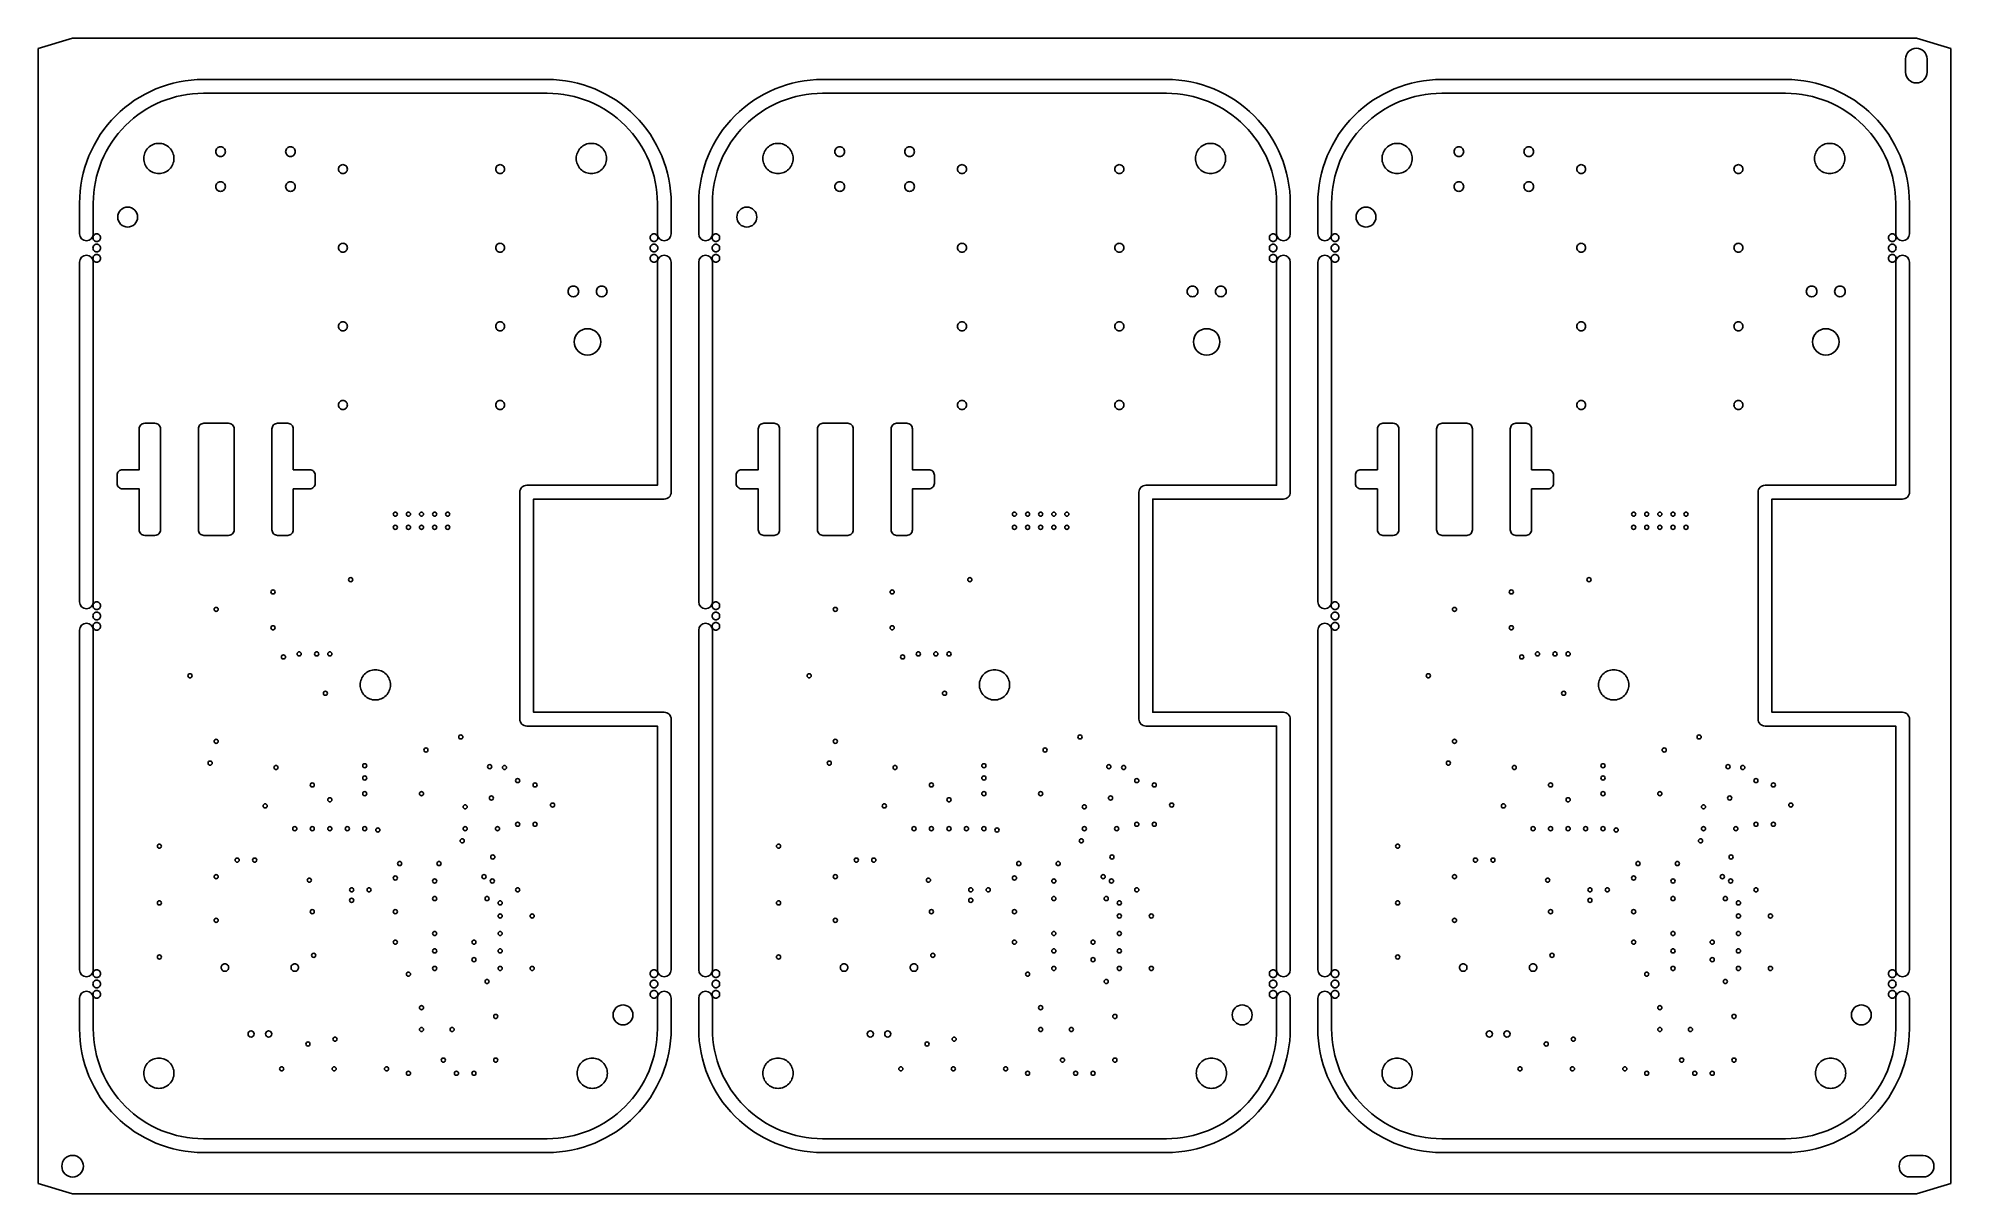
# Model space of a CAD drawing. Extents: x 0 to 278, y 0 to 168.
import ezdxf

# ---------------------------------------------------------------- set-up
doc = ezdxf.new("R2010")
doc.units = 0
doc.layers.get('0').update_dxf_attribs({"color": 1, "linetype": 'CONTINUOUS'})

msp = doc.modelspace()

# ---------------------------------------------------------------- linework, layer by layer
msp.add_lwpolyline([(273, 168), (278, 166.5), (278, 1.5), (273.000002, 0), (5, 0), (0, 1.5), (0, 166.5), (4.999995, 168)], close=True)
for points in [[(271.445, 163.05), (271.445, 165, -1), (274.555, 165), (274.555, 163.05, -1)], [(6, 139.55), (6, 144, -0.414214), (24, 162), (74, 162, -0.414214), (92, 144), (92, 139.55, -1), (90, 139.55), (90, 144, 0.414214), (74, 160), (24, 160, 0.414214), (8, 144), (8, 139.55, -1)], [(96, 139.55), (96, 144, -0.414214), (114, 162), (164, 162, -0.414214), (182, 144), (182, 139.55, -1), (180, 139.55), (180, 144, 0.414214), (164, 160), (114, 160, 0.414214), (98, 144), (98, 139.55, -1)], [(186, 139.55), (186, 144, -0.414214), (204, 162), (254, 162, -0.414214), (272, 144), (272, 139.55, -1), (270, 139.55), (270, 144, 0.414214), (254, 160), (204, 160, 0.414214), (188, 144), (188, 139.55, -1)], [(15.33, 150.52, -0.414214), (17.53, 152.72, -0.414214), (19.73, 150.52, -0.414214), (17.53, 148.32, -0.414214)], [(25.8, 151.51, -0.414216), (26.5, 152.21, -0.414216), (27.2, 151.51, -0.414216), (26.5, 150.81, -0.414216)], [(35.96, 151.51, -0.414216), (36.66, 152.21, -0.414216), (37.36, 151.51, -0.414216), (36.66, 150.81, -0.414216)], [(78.2, 150.52, -0.414214), (80.4, 152.72, -0.414214), (82.6, 150.52, -0.414214), (80.4, 148.32, -0.414214)], [(105.33, 150.52, -0.414214), (107.53, 152.72, -0.414214), (109.73, 150.52, -0.414214), (107.53, 148.32, -0.414214)], [(115.8, 151.51, -0.414216), (116.5, 152.21, -0.414216), (117.2, 151.51, -0.414216), (116.5, 150.81, -0.414216)], [(125.96, 151.51, -0.414216), (126.66, 152.21, -0.414216), (127.36, 151.51, -0.414216), (126.66, 150.81, -0.414216)], [(168.2, 150.52, -0.414214), (170.4, 152.72, -0.414214), (172.6, 150.52, -0.414214), (170.4, 148.32, -0.414214)], [(195.33, 150.52, -0.414214), (197.53, 152.72, -0.414214), (199.73, 150.52, -0.414214), (197.53, 148.32, -0.414214)], [(205.8, 151.51, -0.414216), (206.5, 152.21, -0.414216), (207.2, 151.51, -0.414216), (206.5, 150.81, -0.414216)], [(215.96, 151.51, -0.414216), (216.66, 152.21, -0.414216), (217.36, 151.51, -0.414216), (216.66, 150.81, -0.414216)], [(258.2, 150.52, -0.414214), (260.4, 152.72, -0.414214), (262.6, 150.52, -0.414214), (260.4, 148.32, -0.414214)], [(43.63, 148.97, -0.414216), (44.28, 149.62, -0.414216), (44.93, 148.97, -0.414216), (44.28, 148.32, -0.414216)], [(66.49, 148.97, -0.414216), (67.14, 149.62, -0.414216), (67.79, 148.97, -0.414216), (67.14, 148.32, -0.414216)], [(133.63, 148.97, -0.414216), (134.28, 149.62, -0.414216), (134.93, 148.97, -0.414216), (134.28, 148.32, -0.414216)], [(156.49, 148.97, -0.414216), (157.14, 149.62, -0.414216), (157.79, 148.97, -0.414216), (157.14, 148.32, -0.414216)], [(223.63, 148.97, -0.414216), (224.28, 149.62, -0.414216), (224.93, 148.97, -0.414216), (224.28, 148.32, -0.414216)], [(246.49, 148.97, -0.414216), (247.14, 149.62, -0.414216), (247.79, 148.97, -0.414216), (247.14, 148.32, -0.414216)], [(25.8, 146.43, -0.414216), (26.5, 147.13, -0.414216), (27.2, 146.43, -0.414216), (26.5, 145.73, -0.414216)], [(35.96, 146.43, -0.414216), (36.66, 147.13, -0.414216), (37.36, 146.43, -0.414216), (36.66, 145.73, -0.414216)], [(115.8, 146.43, -0.414216), (116.5, 147.13, -0.414216), (117.2, 146.43, -0.414216), (116.5, 145.73, -0.414216)], [(125.96, 146.43, -0.414216), (126.66, 147.13, -0.414216), (127.36, 146.43, -0.414216), (126.66, 145.73, -0.414216)], [(205.8, 146.43, -0.414216), (206.5, 147.13, -0.414216), (207.2, 146.43, -0.414216), (206.5, 145.73, -0.414216)], [(215.96, 146.43, -0.414216), (216.66, 147.13, -0.414216), (217.36, 146.43, -0.414216), (216.66, 145.73, -0.414216)], [(11.55, 142, -0.414215), (13, 143.45, -0.414215), (14.45, 142, -0.414215), (13, 140.55, -0.414215)], [(101.55, 142, -0.414215), (103, 143.45, -0.414215), (104.45, 142, -0.414215), (103, 140.55, -0.414215)], [(191.55, 142, -0.414215), (193, 143.45, -0.414215), (194.45, 142, -0.414215), (193, 140.55, -0.414215)], [(7.95, 139, -0.414217), (8.5, 139.55, -0.414217), (9.05, 139, -0.414217), (8.5, 138.45, -0.414217)], [(88.95, 139, -0.414217), (89.5, 139.55, -0.414217), (90.05, 139, -0.414217), (89.5, 138.45, -0.414217)], [(97.95, 139, -0.414217), (98.5, 139.55, -0.414217), (99.05, 139, -0.414217), (98.5, 138.45, -0.414217)], [(178.95, 139, -0.414217), (179.5, 139.55, -0.414217), (180.05, 139, -0.414217), (179.5, 138.45, -0.414217)], [(187.95, 139, -0.414217), (188.5, 139.55, -0.414217), (189.05, 139, -0.414217), (188.5, 138.45, -0.414217)], [(268.95, 139, -0.414217), (269.5, 139.55, -0.414217), (270.05, 139, -0.414217), (269.5, 138.45, -0.414217)], [(6, 86.05), (6, 135.45, -1), (8, 135.45), (8, 86.05, -1)], [(7.95, 137.5, -0.414217), (8.5, 138.05, -0.414217), (9.05, 137.5, -0.414217), (8.5, 136.95, -0.414217)], [(7.95, 136, -0.414217), (8.5, 136.55, -0.414217), (9.05, 136, -0.414217), (8.5, 135.45, -0.414217)], [(43.63, 137.54, -0.414216), (44.28, 138.19, -0.414216), (44.93, 137.54, -0.414216), (44.28, 136.89, -0.414216)], [(66.49, 137.54, -0.414216), (67.14, 138.19, -0.414216), (67.79, 137.54, -0.414216), (67.14, 136.89, -0.414216)], [(70, 69), (70, 102, -0.414216), (71, 103), (90, 103), (90, 135.45, -1), (92, 135.45), (92, 102, -0.414216), (91, 101), (72, 101), (72, 70), (91, 70, -0.414216), (92, 69), (92, 32.55, -1), (90, 32.55), (90, 68), (71, 68, -0.414216)], [(88.95, 137.5, -0.414217), (89.5, 138.05, -0.414217), (90.05, 137.5, -0.414217), (89.5, 136.95, -0.414217)], [(88.95, 136, -0.414217), (89.5, 136.55, -0.414217), (90.05, 136, -0.414217), (89.5, 135.45, -0.414217)], [(96, 86.05), (96, 135.45, -1), (98, 135.45), (98, 86.05, -1)], [(97.95, 137.5, -0.414217), (98.5, 138.05, -0.414217), (99.05, 137.5, -0.414217), (98.5, 136.95, -0.414217)], [(97.95, 136, -0.414217), (98.5, 136.55, -0.414217), (99.05, 136, -0.414217), (98.5, 135.45, -0.414217)], [(133.63, 137.54, -0.414216), (134.28, 138.19, -0.414216), (134.93, 137.54, -0.414216), (134.28, 136.89, -0.414216)], [(156.49, 137.54, -0.414216), (157.14, 138.19, -0.414216), (157.79, 137.54, -0.414216), (157.14, 136.89, -0.414216)], [(160, 69), (160, 102, -0.414216), (161, 103), (180, 103), (180, 135.45, -1), (182, 135.45), (182, 102, -0.414216), (181, 101), (162, 101), (162, 70), (181, 70, -0.414216), (182, 69), (182, 32.55, -1), (180, 32.55), (180, 68), (161, 68, -0.414216)], [(178.95, 137.5, -0.414217), (179.5, 138.05, -0.414217), (180.05, 137.5, -0.414217), (179.5, 136.95, -0.414217)], [(178.95, 136, -0.414217), (179.5, 136.55, -0.414217), (180.05, 136, -0.414217), (179.5, 135.45, -0.414217)], [(186, 86.05), (186, 135.45, -1), (188, 135.45), (188, 86.05, -1)], [(187.95, 137.5, -0.414217), (188.5, 138.05, -0.414217), (189.05, 137.5, -0.414217), (188.5, 136.95, -0.414217)], [(187.95, 136, -0.414217), (188.5, 136.55, -0.414217), (189.05, 136, -0.414217), (188.5, 135.45, -0.414217)], [(223.63, 137.54, -0.414216), (224.28, 138.19, -0.414216), (224.93, 137.54, -0.414216), (224.28, 136.89, -0.414216)], [(246.49, 137.54, -0.414216), (247.14, 138.19, -0.414216), (247.79, 137.54, -0.414216), (247.14, 136.89, -0.414216)], [(250, 69), (250, 102, -0.414216), (251, 103), (270, 103), (270, 135.45, -1), (272, 135.45), (272, 102, -0.414216), (271, 101), (252, 101), (252, 70), (271, 70, -0.414216), (272, 69), (272, 32.55, -1), (270, 32.55), (270, 68), (251, 68, -0.414216)], [(268.95, 137.5, -0.414217), (269.5, 138.05, -0.414217), (270.05, 137.5, -0.414217), (269.5, 136.95, -0.414217)], [(268.95, 136, -0.414217), (269.5, 136.55, -0.414217), (270.05, 136, -0.414217), (269.5, 135.45, -0.414217)], [(77.005, 131.19, -0.414216), (77.78, 131.965, -0.414216), (78.555, 131.19, -0.414216), (77.78, 130.415, -0.414216)], [(81.125, 131.19, -0.414216), (81.9, 131.965, -0.414216), (82.675, 131.19, -0.414216), (81.9, 130.415, -0.414216)], [(167.005, 131.19, -0.414216), (167.78, 131.965, -0.414216), (168.555, 131.19, -0.414216), (167.78, 130.415, -0.414216)], [(171.125, 131.19, -0.414216), (171.9, 131.965, -0.414216), (172.675, 131.19, -0.414216), (171.9, 130.415, -0.414216)], [(257.005, 131.19, -0.414216), (257.78, 131.965, -0.414216), (258.555, 131.19, -0.414216), (257.78, 130.415, -0.414216)], [(261.125, 131.19, -0.414216), (261.9, 131.965, -0.414216), (262.675, 131.19, -0.414216), (261.9, 130.415, -0.414216)], [(43.63, 126.11, -0.414216), (44.28, 126.76, -0.414216), (44.93, 126.11, -0.414216), (44.28, 125.46, -0.414216)], [(66.49, 126.11, -0.414216), (67.14, 126.76, -0.414216), (67.79, 126.11, -0.414216), (67.14, 125.46, -0.414216)], [(77.915, 123.85, -0.414215), (79.84, 125.775, -0.414215), (81.765, 123.85, -0.414215), (79.84, 121.925, -0.414215)], [(133.63, 126.11, -0.414216), (134.28, 126.76, -0.414216), (134.93, 126.11, -0.414216), (134.28, 125.46, -0.414216)], [(156.49, 126.11, -0.414216), (157.14, 126.76, -0.414216), (157.79, 126.11, -0.414216), (157.14, 125.46, -0.414216)], [(167.915, 123.85, -0.414215), (169.84, 125.775, -0.414215), (171.765, 123.85, -0.414215), (169.84, 121.925, -0.414215)], [(223.63, 126.11, -0.414216), (224.28, 126.76, -0.414216), (224.93, 126.11, -0.414216), (224.28, 125.46, -0.414216)], [(246.49, 126.11, -0.414216), (247.14, 126.76, -0.414216), (247.79, 126.11, -0.414216), (247.14, 125.46, -0.414216)], [(257.915, 123.85, -0.414215), (259.84, 125.775, -0.414215), (261.765, 123.85, -0.414215), (259.84, 121.925, -0.414215)], [(43.63, 114.68, -0.414216), (44.28, 115.33, -0.414216), (44.93, 114.68, -0.414216), (44.28, 114.03, -0.414216)], [(66.49, 114.68, -0.414216), (67.14, 115.33, -0.414216), (67.79, 114.68, -0.414216), (67.14, 114.03, -0.414216)], [(133.63, 114.68, -0.414216), (134.28, 115.33, -0.414216), (134.93, 114.68, -0.414216), (134.28, 114.03, -0.414216)], [(156.49, 114.68, -0.414216), (157.14, 115.33, -0.414216), (157.79, 114.68, -0.414216), (157.14, 114.03, -0.414216)], [(223.63, 114.68, -0.414216), (224.28, 115.33, -0.414216), (224.93, 114.68, -0.414216), (224.28, 114.03, -0.414216)], [(246.49, 114.68, -0.414216), (247.14, 115.33, -0.414216), (247.79, 114.68, -0.414216), (247.14, 114.03, -0.414216)], [(11.456203, 103.279998), (11.456203, 104.469997, -0.414216), (12.256202, 105.269997), (14.670003, 105.269997), (14.670003, 111.219997, -0.414389), (15.470477, 112.019998), (16.969528, 112.019998, -0.41439), (17.770003, 111.219997), (17.770003, 96.519998, -0.414389), (16.969528, 95.719997), (15.470002, 95.719997, -0.414389), (14.670003, 96.520472), (14.670003, 102.479998), (12.256202, 102.479998, -0.414216)], [(23.270002, 96.520472), (23.270002, 111.219997, -0.414389), (24.070477, 112.019998), (27.669528, 112.019998, -0.41439), (28.470002, 111.219997), (28.470002, 96.519998, -0.414389), (27.669528, 95.719997), (24.070003, 95.719997, -0.414389)], [(33.970003, 96.520472), (33.970003, 111.219997, -0.414389), (34.770477, 112.019998), (36.269527, 112.019998, -0.41439), (37.070003, 111.219997), (37.070003, 105.269997), (39.456202, 105.269997, -0.414216), (40.256203, 104.469997), (40.256203, 103.279998, -0.414216), (39.456202, 102.479998), (37.070003, 102.479998), (37.070003, 96.519998, -0.414389), (36.269527, 95.719997), (34.770002, 95.719997, -0.414389)], [(101.456203, 103.279998), (101.456203, 104.469997, -0.414216), (102.256202, 105.269997), (104.670002, 105.269997), (104.670002, 111.219997, -0.414389), (105.470478, 112.019998), (106.969527, 112.019998, -0.41439), (107.770003, 111.219997), (107.770003, 96.519998, -0.414389), (106.969527, 95.719997), (105.470002, 95.719997, -0.414389), (104.670002, 96.520472), (104.670002, 102.479998), (102.256202, 102.479998, -0.414216)], [(113.270002, 96.520472), (113.270002, 111.219997, -0.414389), (114.070477, 112.019998), (117.669527, 112.019998, -0.41439), (118.470002, 111.219997), (118.470002, 96.519998, -0.414389), (117.669527, 95.719997), (114.070002, 95.719997, -0.414389)], [(123.970002, 96.520472), (123.970002, 111.219997, -0.414389), (124.770477, 112.019998), (126.269528, 112.019998, -0.41439), (127.070002, 111.219997), (127.070002, 105.269997), (129.456202, 105.269997, -0.414216), (130.256203, 104.469997), (130.256203, 103.279998, -0.414216), (129.456202, 102.479998), (127.070002, 102.479998), (127.070002, 96.519998, -0.414389), (126.269528, 95.719997), (124.770002, 95.719997, -0.414389)], [(191.456202, 103.279998), (191.456202, 104.469997, -0.414216), (192.256202, 105.269997), (194.670002, 105.269997), (194.670002, 111.219997, -0.414389), (195.470477, 112.019998), (196.969527, 112.019998, -0.41439), (197.770003, 111.219997), (197.770003, 96.519998, -0.414389), (196.969527, 95.719997), (195.470002, 95.719997, -0.414389), (194.670002, 96.520472), (194.670002, 102.479998), (192.256202, 102.479998, -0.414216)], [(203.270003, 96.520472), (203.270003, 111.219997, -0.414389), (204.070477, 112.019998), (207.669527, 112.019998, -0.41439), (208.470002, 111.219997), (208.470002, 96.519998, -0.414389), (207.669527, 95.719997), (204.070003, 95.719997, -0.414389)], [(213.970003, 96.520472), (213.970003, 111.219997, -0.414389), (214.770477, 112.019998), (216.269527, 112.019998, -0.41439), (217.070002, 111.219997), (217.070002, 105.269997), (219.456202, 105.269997, -0.414216), (220.256202, 104.469997), (220.256202, 103.279998, -0.414216), (219.456202, 102.479998), (217.070002, 102.479998), (217.070002, 96.519998, -0.414389), (216.269527, 95.719997), (214.770003, 95.719997, -0.414389)], [(51.6, 98.81, -0.414219), (51.9, 99.11, -0.414219), (52.2, 98.81, -0.414219), (51.9, 98.51, -0.414219)], [(53.51, 98.81, -0.414219), (53.81, 99.11, -0.414219), (54.11, 98.81, -0.414219), (53.81, 98.51, -0.414219)], [(55.41, 98.81, -0.414219), (55.71, 99.11, -0.414219), (56.01, 98.81, -0.414219), (55.71, 98.51, -0.414219)], [(57.32, 98.81, -0.414219), (57.62, 99.11, -0.414219), (57.92, 98.81, -0.414219), (57.62, 98.51, -0.414219)], [(59.22, 98.81, -0.414219), (59.52, 99.11, -0.414219), (59.82, 98.81, -0.414219), (59.52, 98.51, -0.414219)], [(141.6, 98.81, -0.414219), (141.9, 99.11, -0.414219), (142.2, 98.81, -0.414219), (141.9, 98.51, -0.414219)], [(143.51, 98.81, -0.414219), (143.81, 99.11, -0.414219), (144.11, 98.81, -0.414219), (143.81, 98.51, -0.414219)], [(145.41, 98.81, -0.414219), (145.71, 99.11, -0.414219), (146.01, 98.81, -0.414219), (145.71, 98.51, -0.414219)], [(147.32, 98.81, -0.414219), (147.62, 99.11, -0.414219), (147.92, 98.81, -0.414219), (147.62, 98.51, -0.414219)], [(149.22, 98.81, -0.414219), (149.52, 99.11, -0.414219), (149.82, 98.81, -0.414219), (149.52, 98.51, -0.414219)], [(231.6, 98.81, -0.414219), (231.9, 99.11, -0.414219), (232.2, 98.81, -0.414219), (231.9, 98.51, -0.414219)], [(233.51, 98.81, -0.414219), (233.81, 99.11, -0.414219), (234.11, 98.81, -0.414219), (233.81, 98.51, -0.414219)], [(235.41, 98.81, -0.414219), (235.71, 99.11, -0.414219), (236.01, 98.81, -0.414219), (235.71, 98.51, -0.414219)], [(237.32, 98.81, -0.414219), (237.62, 99.11, -0.414219), (237.92, 98.81, -0.414219), (237.62, 98.51, -0.414219)], [(239.22, 98.81, -0.414219), (239.52, 99.11, -0.414219), (239.82, 98.81, -0.414219), (239.52, 98.51, -0.414219)], [(51.6, 96.9, -0.414219), (51.9, 97.2, -0.414219), (52.2, 96.9, -0.414219), (51.9, 96.6, -0.414219)], [(53.51, 96.9, -0.414219), (53.81, 97.2, -0.414219), (54.11, 96.9, -0.414219), (53.81, 96.6, -0.414219)], [(55.41, 96.9, -0.414219), (55.71, 97.2, -0.414219), (56.01, 96.9, -0.414219), (55.71, 96.6, -0.414219)], [(57.32, 96.9, -0.414219), (57.62, 97.2, -0.414219), (57.92, 96.9, -0.414219), (57.62, 96.6, -0.414219)], [(59.22, 96.9, -0.414219), (59.52, 97.2, -0.414219), (59.82, 96.9, -0.414219), (59.52, 96.6, -0.414219)], [(141.6, 96.9, -0.414219), (141.9, 97.2, -0.414219), (142.2, 96.9, -0.414219), (141.9, 96.6, -0.414219)], [(143.51, 96.9, -0.414219), (143.81, 97.2, -0.414219), (144.11, 96.9, -0.414219), (143.81, 96.6, -0.414219)], [(145.41, 96.9, -0.414219), (145.71, 97.2, -0.414219), (146.01, 96.9, -0.414219), (145.71, 96.6, -0.414219)], [(147.32, 96.9, -0.414219), (147.62, 97.2, -0.414219), (147.92, 96.9, -0.414219), (147.62, 96.6, -0.414219)], [(149.22, 96.9, -0.414219), (149.52, 97.2, -0.414219), (149.82, 96.9, -0.414219), (149.52, 96.6, -0.414219)], [(231.6, 96.9, -0.414219), (231.9, 97.2, -0.414219), (232.2, 96.9, -0.414219), (231.9, 96.6, -0.414219)], [(233.51, 96.9, -0.414219), (233.81, 97.2, -0.414219), (234.11, 96.9, -0.414219), (233.81, 96.6, -0.414219)], [(235.41, 96.9, -0.414219), (235.71, 97.2, -0.414219), (236.01, 96.9, -0.414219), (235.71, 96.6, -0.414219)], [(237.32, 96.9, -0.414219), (237.62, 97.2, -0.414219), (237.92, 96.9, -0.414219), (237.62, 96.6, -0.414219)], [(239.22, 96.9, -0.414219), (239.52, 97.2, -0.414219), (239.82, 96.9, -0.414219), (239.52, 96.6, -0.414219)], [(45.12, 89.28, -0.414219), (45.42, 89.58, -0.414219), (45.72, 89.28, -0.414219), (45.42, 88.98, -0.414219)], [(135.12, 89.28, -0.414219), (135.42, 89.58, -0.414219), (135.72, 89.28, -0.414219), (135.42, 88.98, -0.414219)], [(225.12, 89.28, -0.414219), (225.42, 89.58, -0.414219), (225.72, 89.28, -0.414219), (225.42, 88.98, -0.414219)], [(33.82, 87.5, -0.414219), (34.12, 87.8, -0.414219), (34.42, 87.5, -0.414219), (34.12, 87.2, -0.414219)], [(123.82, 87.5, -0.414219), (124.12, 87.8, -0.414219), (124.42, 87.5, -0.414219), (124.12, 87.2, -0.414219)], [(213.82, 87.5, -0.414219), (214.12, 87.8, -0.414219), (214.42, 87.5, -0.414219), (214.12, 87.2, -0.414219)], [(7.95, 85.5, -0.414217), (8.5, 86.05, -0.414217), (9.05, 85.5, -0.414217), (8.5, 84.95, -0.414217)], [(7.95, 84, -0.414217), (8.5, 84.55, -0.414217), (9.05, 84, -0.414217), (8.5, 83.45, -0.414217)], [(25.56, 84.96, -0.414219), (25.86, 85.26, -0.414219), (26.16, 84.96, -0.414219), (25.86, 84.66, -0.414219)], [(97.95, 85.5, -0.414217), (98.5, 86.05, -0.414217), (99.05, 85.5, -0.414217), (98.5, 84.95, -0.414217)], [(97.95, 84, -0.414217), (98.5, 84.55, -0.414217), (99.05, 84, -0.414217), (98.5, 83.45, -0.414217)], [(115.56, 84.96, -0.414219), (115.86, 85.26, -0.414219), (116.16, 84.96, -0.414219), (115.86, 84.66, -0.414219)], [(187.95, 85.5, -0.414217), (188.5, 86.05, -0.414217), (189.05, 85.5, -0.414217), (188.5, 84.95, -0.414217)], [(187.95, 84, -0.414217), (188.5, 84.55, -0.414217), (189.05, 84, -0.414217), (188.5, 83.45, -0.414217)], [(205.56, 84.96, -0.414219), (205.86, 85.26, -0.414219), (206.16, 84.96, -0.414219), (205.86, 84.66, -0.414219)], [(6, 32.55), (6, 81.95, -1), (8, 81.95), (8, 32.55, -1)], [(7.95, 82.5, -0.414217), (8.5, 83.05, -0.414217), (9.05, 82.5, -0.414217), (8.5, 81.95, -0.414217)], [(33.82, 82.29, -0.414219), (34.12, 82.59, -0.414219), (34.42, 82.29, -0.414219), (34.12, 81.99, -0.414219)], [(96, 32.55), (96, 81.95, -1), (98, 81.95), (98, 32.55, -1)], [(97.95, 82.5, -0.414217), (98.5, 83.05, -0.414217), (99.05, 82.5, -0.414217), (98.5, 81.95, -0.414217)], [(123.82, 82.29, -0.414219), (124.12, 82.59, -0.414219), (124.42, 82.29, -0.414219), (124.12, 81.99, -0.414219)], [(186, 32.55), (186, 81.95, -1), (188, 81.95), (188, 32.55, -1)], [(187.95, 82.5, -0.414217), (188.5, 83.05, -0.414217), (189.05, 82.5, -0.414217), (188.5, 81.95, -0.414217)], [(213.82, 82.29, -0.414219), (214.12, 82.59, -0.414219), (214.42, 82.29, -0.414219), (214.12, 81.99, -0.414219)], [(35.34, 78.05, -0.414219), (35.64, 78.35, -0.414219), (35.94, 78.05, -0.414219), (35.64, 77.75, -0.414219)], [(37.63, 78.49, -0.414219), (37.93, 78.79, -0.414219), (38.23, 78.49, -0.414219), (37.93, 78.19, -0.414219)], [(40.17, 78.49, -0.414219), (40.47, 78.79, -0.414219), (40.77, 78.49, -0.414219), (40.47, 78.19, -0.414219)], [(42.08, 78.49, -0.414219), (42.38, 78.79, -0.414219), (42.68, 78.49, -0.414219), (42.38, 78.19, -0.414219)], [(125.34, 78.05, -0.414219), (125.64, 78.35, -0.414219), (125.94, 78.05, -0.414219), (125.64, 77.75, -0.414219)], [(127.63, 78.49, -0.414219), (127.93, 78.79, -0.414219), (128.23, 78.49, -0.414219), (127.93, 78.19, -0.414219)], [(130.17, 78.49, -0.414219), (130.47, 78.79, -0.414219), (130.77, 78.49, -0.414219), (130.47, 78.19, -0.414219)], [(132.08, 78.49, -0.414219), (132.38, 78.79, -0.414219), (132.68, 78.49, -0.414219), (132.38, 78.19, -0.414219)], [(215.34, 78.05, -0.414219), (215.64, 78.35, -0.414219), (215.94, 78.05, -0.414219), (215.64, 77.75, -0.414219)], [(217.63, 78.49, -0.414219), (217.93, 78.79, -0.414219), (218.23, 78.49, -0.414219), (217.93, 78.19, -0.414219)], [(220.17, 78.49, -0.414219), (220.47, 78.79, -0.414219), (220.77, 78.49, -0.414219), (220.47, 78.19, -0.414219)], [(222.08, 78.49, -0.414219), (222.38, 78.79, -0.414219), (222.68, 78.49, -0.414219), (222.38, 78.19, -0.414219)], [(21.76, 75.31, -0.414219), (22.06, 75.61, -0.414219), (22.36, 75.31, -0.414219), (22.06, 75.01, -0.414219)], [(46.8, 73.99, -0.414214), (49, 76.19, -0.414214), (51.2, 73.99, -0.414214), (49, 71.79, -0.414214)], [(111.76, 75.31, -0.414219), (112.06, 75.61, -0.414219), (112.36, 75.31, -0.414219), (112.06, 75.01, -0.414219)], [(136.8, 73.99, -0.414214), (139, 76.19, -0.414214), (141.2, 73.99, -0.414214), (139, 71.79, -0.414214)], [(201.76, 75.31, -0.414219), (202.06, 75.61, -0.414219), (202.36, 75.31, -0.414219), (202.06, 75.01, -0.414219)], [(226.8, 73.99, -0.414214), (229, 76.19, -0.414214), (231.2, 73.99, -0.414214), (229, 71.79, -0.414214)], [(41.44, 72.77, -0.414219), (41.74, 73.07, -0.414219), (42.04, 72.77, -0.414219), (41.74, 72.47, -0.414219)], [(131.44, 72.77, -0.414219), (131.74, 73.07, -0.414219), (132.04, 72.77, -0.414219), (131.74, 72.47, -0.414219)], [(221.44, 72.77, -0.414219), (221.74, 73.07, -0.414219), (222.04, 72.77, -0.414219), (221.74, 72.47, -0.414219)], [(61.12, 66.42, -0.414219), (61.42, 66.72, -0.414219), (61.72, 66.42, -0.414219), (61.42, 66.12, -0.414219)], [(151.12, 66.42, -0.414219), (151.42, 66.72, -0.414219), (151.72, 66.42, -0.414219), (151.42, 66.12, -0.414219)], [(241.12, 66.42, -0.414219), (241.42, 66.72, -0.414219), (241.72, 66.42, -0.414219), (241.42, 66.12, -0.414219)], [(25.56, 65.78, -0.414219), (25.86, 66.08, -0.414219), (26.16, 65.78, -0.414219), (25.86, 65.48, -0.414219)], [(56.05, 64.51, -0.414219), (56.35, 64.81, -0.414219), (56.65, 64.51, -0.414219), (56.35, 64.21, -0.414219)], [(115.56, 65.78, -0.414219), (115.86, 66.08, -0.414219), (116.16, 65.78, -0.414219), (115.86, 65.48, -0.414219)], [(146.05, 64.51, -0.414219), (146.35, 64.81, -0.414219), (146.65, 64.51, -0.414219), (146.35, 64.21, -0.414219)], [(205.56, 65.78, -0.414219), (205.86, 66.08, -0.414219), (206.16, 65.78, -0.414219), (205.86, 65.48, -0.414219)], [(236.05, 64.51, -0.414219), (236.35, 64.81, -0.414219), (236.65, 64.51, -0.414219), (236.35, 64.21, -0.414219)], [(24.68, 62.61, -0.414219), (24.98, 62.91, -0.414219), (25.28, 62.61, -0.414219), (24.98, 62.31, -0.414219)], [(34.25, 61.97, -0.414219), (34.55, 62.27, -0.414219), (34.85, 61.97, -0.414219), (34.55, 61.67, -0.414219)], [(47.16, 62.23, -0.414219), (47.46, 62.53, -0.414219), (47.76, 62.23, -0.414219), (47.46, 61.93, -0.414219)], [(65.32, 62.1, -0.414219), (65.62, 62.4, -0.414219), (65.92, 62.1, -0.414219), (65.62, 61.8, -0.414219)], [(67.47, 61.97, -0.414219), (67.77, 62.27, -0.414219), (68.07, 61.97, -0.414219), (67.77, 61.67, -0.414219)], [(114.68, 62.61, -0.414219), (114.98, 62.91, -0.414219), (115.28, 62.61, -0.414219), (114.98, 62.31, -0.414219)], [(124.25, 61.97, -0.414219), (124.55, 62.27, -0.414219), (124.85, 61.97, -0.414219), (124.55, 61.67, -0.414219)], [(137.16, 62.23, -0.414219), (137.46, 62.53, -0.414219), (137.76, 62.23, -0.414219), (137.46, 61.93, -0.414219)], [(155.32, 62.1, -0.414219), (155.62, 62.4, -0.414219), (155.92, 62.1, -0.414219), (155.62, 61.8, -0.414219)], [(157.47, 61.97, -0.414219), (157.77, 62.27, -0.414219), (158.07, 61.97, -0.414219), (157.77, 61.67, -0.414219)], [(204.68, 62.61, -0.414219), (204.98, 62.91, -0.414219), (205.28, 62.61, -0.414219), (204.98, 62.31, -0.414219)], [(214.25, 61.97, -0.414219), (214.55, 62.27, -0.414219), (214.85, 61.97, -0.414219), (214.55, 61.67, -0.414219)], [(227.16, 62.23, -0.414219), (227.46, 62.53, -0.414219), (227.76, 62.23, -0.414219), (227.46, 61.93, -0.414219)], [(245.32, 62.1, -0.414219), (245.62, 62.4, -0.414219), (245.92, 62.1, -0.414219), (245.62, 61.8, -0.414219)], [(247.47, 61.97, -0.414219), (247.77, 62.27, -0.414219), (248.07, 61.97, -0.414219), (247.77, 61.67, -0.414219)], [(39.53, 59.44, -0.414219), (39.83, 59.74, -0.414219), (40.13, 59.44, -0.414219), (39.83, 59.14, -0.414219)], [(47.16, 60.45, -0.414219), (47.46, 60.75, -0.414219), (47.76, 60.45, -0.414219), (47.46, 60.15, -0.414219)], [(47.16, 58.17, -0.414219), (47.46, 58.47, -0.414219), (47.76, 58.17, -0.414219), (47.46, 57.87, -0.414219)], [(55.41, 58.17, -0.414219), (55.71, 58.47, -0.414219), (56.01, 58.17, -0.414219), (55.71, 57.87, -0.414219)], [(69.38, 60.07, -0.414219), (69.68, 60.37, -0.414219), (69.98, 60.07, -0.414219), (69.68, 59.77, -0.414219)], [(71.92, 59.44, -0.414219), (72.22, 59.74, -0.414219), (72.52, 59.44, -0.414219), (72.22, 59.14, -0.414219)], [(129.53, 59.44, -0.414219), (129.83, 59.74, -0.414219), (130.13, 59.44, -0.414219), (129.83, 59.14, -0.414219)], [(137.16, 60.45, -0.414219), (137.46, 60.75, -0.414219), (137.76, 60.45, -0.414219), (137.46, 60.15, -0.414219)], [(137.16, 58.17, -0.414219), (137.46, 58.47, -0.414219), (137.76, 58.17, -0.414219), (137.46, 57.87, -0.414219)], [(145.41, 58.17, -0.414219), (145.71, 58.47, -0.414219), (146.01, 58.17, -0.414219), (145.71, 57.87, -0.414219)], [(159.38, 60.07, -0.414219), (159.68, 60.37, -0.414219), (159.98, 60.07, -0.414219), (159.68, 59.77, -0.414219)], [(161.92, 59.44, -0.414219), (162.22, 59.74, -0.414219), (162.52, 59.44, -0.414219), (162.22, 59.14, -0.414219)], [(219.53, 59.44, -0.414219), (219.83, 59.74, -0.414219), (220.13, 59.44, -0.414219), (219.83, 59.14, -0.414219)], [(227.16, 60.45, -0.414219), (227.46, 60.75, -0.414219), (227.76, 60.45, -0.414219), (227.46, 60.15, -0.414219)], [(227.16, 58.17, -0.414219), (227.46, 58.47, -0.414219), (227.76, 58.17, -0.414219), (227.46, 57.87, -0.414219)], [(235.41, 58.17, -0.414219), (235.71, 58.47, -0.414219), (236.01, 58.17, -0.414219), (235.71, 57.87, -0.414219)], [(249.38, 60.07, -0.414219), (249.68, 60.37, -0.414219), (249.98, 60.07, -0.414219), (249.68, 59.77, -0.414219)], [(251.92, 59.44, -0.414219), (252.22, 59.74, -0.414219), (252.52, 59.44, -0.414219), (252.22, 59.14, -0.414219)], [(32.68, 56.39, -0.414219), (32.98, 56.69, -0.414219), (33.28, 56.39, -0.414219), (32.98, 56.09, -0.414219)], [(42.08, 57.28, -0.414219), (42.38, 57.58, -0.414219), (42.68, 57.28, -0.414219), (42.38, 56.98, -0.414219)], [(61.76, 56.26, -0.414219), (62.06, 56.56, -0.414219), (62.36, 56.26, -0.414219), (62.06, 55.96, -0.414219)], [(65.57, 57.53, -0.414219), (65.87, 57.83, -0.414219), (66.17, 57.53, -0.414219), (65.87, 57.23, -0.414219)], [(74.46, 56.51, -0.414219), (74.76, 56.81, -0.414219), (75.06, 56.51, -0.414219), (74.76, 56.21, -0.414219)], [(122.68, 56.39, -0.414219), (122.98, 56.69, -0.414219), (123.28, 56.39, -0.414219), (122.98, 56.09, -0.414219)], [(132.08, 57.28, -0.414219), (132.38, 57.58, -0.414219), (132.68, 57.28, -0.414219), (132.38, 56.98, -0.414219)], [(151.76, 56.26, -0.414219), (152.06, 56.56, -0.414219), (152.36, 56.26, -0.414219), (152.06, 55.96, -0.414219)], [(155.57, 57.53, -0.414219), (155.87, 57.83, -0.414219), (156.17, 57.53, -0.414219), (155.87, 57.23, -0.414219)], [(164.46, 56.51, -0.414219), (164.76, 56.81, -0.414219), (165.06, 56.51, -0.414219), (164.76, 56.21, -0.414219)], [(212.68, 56.39, -0.414219), (212.98, 56.69, -0.414219), (213.28, 56.39, -0.414219), (212.98, 56.09, -0.414219)], [(222.08, 57.28, -0.414219), (222.38, 57.58, -0.414219), (222.68, 57.28, -0.414219), (222.38, 56.98, -0.414219)], [(241.76, 56.26, -0.414219), (242.06, 56.56, -0.414219), (242.36, 56.26, -0.414219), (242.06, 55.96, -0.414219)], [(245.57, 57.53, -0.414219), (245.87, 57.83, -0.414219), (246.17, 57.53, -0.414219), (245.87, 57.23, -0.414219)], [(254.46, 56.51, -0.414219), (254.76, 56.81, -0.414219), (255.06, 56.51, -0.414219), (254.76, 56.21, -0.414219)], [(36.99, 53.08, -0.414219), (37.29, 53.38, -0.414219), (37.59, 53.08, -0.414219), (37.29, 52.78, -0.414219)], [(39.53, 53.08, -0.414219), (39.83, 53.38, -0.414219), (40.13, 53.08, -0.414219), (39.83, 52.78, -0.414219)], [(42.08, 53.08, -0.414219), (42.38, 53.38, -0.414219), (42.68, 53.08, -0.414219), (42.38, 52.78, -0.414219)], [(44.62, 53.08, -0.414219), (44.92, 53.38, -0.414219), (45.22, 53.08, -0.414219), (44.92, 52.78, -0.414219)], [(47.16, 53.08, -0.414219), (47.46, 53.38, -0.414219), (47.76, 53.08, -0.414219), (47.46, 52.78, -0.414219)], [(49.06, 52.88, -0.414219), (49.36, 53.18, -0.414219), (49.66, 52.88, -0.414219), (49.36, 52.58, -0.414219)], [(61.76, 53.08, -0.414219), (62.06, 53.38, -0.414219), (62.36, 53.08, -0.414219), (62.06, 52.78, -0.414219)], [(66.46, 53.08, -0.414219), (66.76, 53.38, -0.414219), (67.06, 53.08, -0.414219), (66.76, 52.78, -0.414219)], [(69.38, 53.72, -0.414219), (69.68, 54.02, -0.414219), (69.98, 53.72, -0.414219), (69.68, 53.42, -0.414219)], [(71.92, 53.72, -0.414219), (72.22, 54.02, -0.414219), (72.52, 53.72, -0.414219), (72.22, 53.42, -0.414219)], [(126.99, 53.08, -0.414219), (127.29, 53.38, -0.414219), (127.59, 53.08, -0.414219), (127.29, 52.78, -0.414219)], [(129.53, 53.08, -0.414219), (129.83, 53.38, -0.414219), (130.13, 53.08, -0.414219), (129.83, 52.78, -0.414219)], [(132.08, 53.08, -0.414219), (132.38, 53.38, -0.414219), (132.68, 53.08, -0.414219), (132.38, 52.78, -0.414219)], [(134.62, 53.08, -0.414219), (134.92, 53.38, -0.414219), (135.22, 53.08, -0.414219), (134.92, 52.78, -0.414219)], [(137.16, 53.08, -0.414219), (137.46, 53.38, -0.414219), (137.76, 53.08, -0.414219), (137.46, 52.78, -0.414219)], [(139.06, 52.88, -0.414219), (139.36, 53.18, -0.414219), (139.66, 52.88, -0.414219), (139.36, 52.58, -0.414219)], [(151.76, 53.08, -0.414219), (152.06, 53.38, -0.414219), (152.36, 53.08, -0.414219), (152.06, 52.78, -0.414219)], [(156.46, 53.08, -0.414219), (156.76, 53.38, -0.414219), (157.06, 53.08, -0.414219), (156.76, 52.78, -0.414219)], [(159.38, 53.72, -0.414219), (159.68, 54.02, -0.414219), (159.98, 53.72, -0.414219), (159.68, 53.42, -0.414219)], [(161.92, 53.72, -0.414219), (162.22, 54.02, -0.414219), (162.52, 53.72, -0.414219), (162.22, 53.42, -0.414219)], [(216.99, 53.08, -0.414219), (217.29, 53.38, -0.414219), (217.59, 53.08, -0.414219), (217.29, 52.78, -0.414219)], [(219.53, 53.08, -0.414219), (219.83, 53.38, -0.414219), (220.13, 53.08, -0.414219), (219.83, 52.78, -0.414219)], [(222.08, 53.08, -0.414219), (222.38, 53.38, -0.414219), (222.68, 53.08, -0.414219), (222.38, 52.78, -0.414219)], [(224.62, 53.08, -0.414219), (224.92, 53.38, -0.414219), (225.22, 53.08, -0.414219), (224.92, 52.78, -0.414219)], [(227.16, 53.08, -0.414219), (227.46, 53.38, -0.414219), (227.76, 53.08, -0.414219), (227.46, 52.78, -0.414219)], [(229.06, 52.88, -0.414219), (229.36, 53.18, -0.414219), (229.66, 52.88, -0.414219), (229.36, 52.58, -0.414219)], [(241.76, 53.08, -0.414219), (242.06, 53.38, -0.414219), (242.36, 53.08, -0.414219), (242.06, 52.78, -0.414219)], [(246.46, 53.08, -0.414219), (246.76, 53.38, -0.414219), (247.06, 53.08, -0.414219), (246.76, 52.78, -0.414219)], [(249.38, 53.72, -0.414219), (249.68, 54.02, -0.414219), (249.98, 53.72, -0.414219), (249.68, 53.42, -0.414219)], [(251.92, 53.72, -0.414219), (252.22, 54.02, -0.414219), (252.52, 53.72, -0.414219), (252.22, 53.42, -0.414219)], [(17.31, 50.54, -0.414219), (17.61, 50.84, -0.414219), (17.91, 50.54, -0.414219), (17.61, 50.24, -0.414219)], [(61.33, 51.31, -0.414219), (61.63, 51.61, -0.414219), (61.93, 51.31, -0.414219), (61.63, 51.01, -0.414219)], [(107.31, 50.54, -0.414219), (107.61, 50.84, -0.414219), (107.91, 50.54, -0.414219), (107.61, 50.24, -0.414219)], [(151.33, 51.31, -0.414219), (151.63, 51.61, -0.414219), (151.93, 51.31, -0.414219), (151.63, 51.01, -0.414219)], [(197.31, 50.54, -0.414219), (197.61, 50.84, -0.414219), (197.91, 50.54, -0.414219), (197.61, 50.24, -0.414219)], [(241.33, 51.31, -0.414219), (241.63, 51.61, -0.414219), (241.93, 51.31, -0.414219), (241.63, 51.01, -0.414219)], [(28.61, 48.51, -0.414219), (28.91, 48.81, -0.414219), (29.21, 48.51, -0.414219), (28.91, 48.21, -0.414219)], [(31.15, 48.51, -0.414219), (31.45, 48.81, -0.414219), (31.75, 48.51, -0.414219), (31.45, 48.21, -0.414219)], [(52.23, 48.01, -0.414219), (52.53, 48.31, -0.414219), (52.83, 48.01, -0.414219), (52.53, 47.71, -0.414219)], [(57.95, 48.01, -0.414219), (58.25, 48.31, -0.414219), (58.55, 48.01, -0.414219), (58.25, 47.71, -0.414219)], [(65.77, 48.97, -0.414219), (66.07, 49.27, -0.414219), (66.37, 48.97, -0.414219), (66.07, 48.67, -0.414219)], [(118.61, 48.51, -0.414219), (118.91, 48.81, -0.414219), (119.21, 48.51, -0.414219), (118.91, 48.21, -0.414219)], [(121.15, 48.51, -0.414219), (121.45, 48.81, -0.414219), (121.75, 48.51, -0.414219), (121.45, 48.21, -0.414219)], [(142.23, 48.01, -0.414219), (142.53, 48.31, -0.414219), (142.83, 48.01, -0.414219), (142.53, 47.71, -0.414219)], [(147.95, 48.01, -0.414219), (148.25, 48.31, -0.414219), (148.55, 48.01, -0.414219), (148.25, 47.71, -0.414219)], [(155.77, 48.97, -0.414219), (156.07, 49.27, -0.414219), (156.37, 48.97, -0.414219), (156.07, 48.67, -0.414219)], [(208.61, 48.51, -0.414219), (208.91, 48.81, -0.414219), (209.21, 48.51, -0.414219), (208.91, 48.21, -0.414219)], [(211.15, 48.51, -0.414219), (211.45, 48.81, -0.414219), (211.75, 48.51, -0.414219), (211.45, 48.21, -0.414219)], [(232.23, 48.01, -0.414219), (232.53, 48.31, -0.414219), (232.83, 48.01, -0.414219), (232.53, 47.71, -0.414219)], [(237.95, 48.01, -0.414219), (238.25, 48.31, -0.414219), (238.55, 48.01, -0.414219), (238.25, 47.71, -0.414219)], [(245.77, 48.97, -0.414219), (246.07, 49.27, -0.414219), (246.37, 48.97, -0.414219), (246.07, 48.67, -0.414219)], [(25.56, 46.1, -0.414219), (25.86, 46.4, -0.414219), (26.16, 46.1, -0.414219), (25.86, 45.8, -0.414219)], [(39.1, 45.59, -0.414219), (39.4, 45.89, -0.414219), (39.7, 45.59, -0.414219), (39.4, 45.29, -0.414219)], [(45.25, 44.19, -0.414219), (45.55, 44.49, -0.414219), (45.85, 44.19, -0.414219), (45.55, 43.89, -0.414219)], [(47.79, 44.19, -0.414219), (48.09, 44.49, -0.414219), (48.39, 44.19, -0.414219), (48.09, 43.89, -0.414219)], [(51.6, 45.9, -0.414219), (51.9, 46.2, -0.414219), (52.2, 45.9, -0.414219), (51.9, 45.6, -0.414219)], [(57.32, 45.47, -0.414219), (57.62, 45.77, -0.414219), (57.92, 45.47, -0.414219), (57.62, 45.17, -0.414219)], [(64.5, 46.1, -0.414219), (64.8, 46.4, -0.414219), (65.1, 46.1, -0.414219), (64.8, 45.8, -0.414219)], [(65.7, 45.47, -0.414219), (66, 45.77, -0.414219), (66.3, 45.47, -0.414219), (66, 45.17, -0.414219)], [(69.38, 44.19, -0.414219), (69.68, 44.49, -0.414219), (69.98, 44.19, -0.414219), (69.68, 43.89, -0.414219)], [(115.56, 46.1, -0.414219), (115.86, 46.4, -0.414219), (116.16, 46.1, -0.414219), (115.86, 45.8, -0.414219)], [(129.1, 45.59, -0.414219), (129.4, 45.89, -0.414219), (129.7, 45.59, -0.414219), (129.4, 45.29, -0.414219)], [(135.25, 44.19, -0.414219), (135.55, 44.49, -0.414219), (135.85, 44.19, -0.414219), (135.55, 43.89, -0.414219)], [(137.79, 44.19, -0.414219), (138.09, 44.49, -0.414219), (138.39, 44.19, -0.414219), (138.09, 43.89, -0.414219)], [(141.6, 45.9, -0.414219), (141.9, 46.2, -0.414219), (142.2, 45.9, -0.414219), (141.9, 45.6, -0.414219)], [(147.32, 45.47, -0.414219), (147.62, 45.77, -0.414219), (147.92, 45.47, -0.414219), (147.62, 45.17, -0.414219)], [(154.5, 46.1, -0.414219), (154.8, 46.4, -0.414219), (155.1, 46.1, -0.414219), (154.8, 45.8, -0.414219)], [(155.7, 45.47, -0.414219), (156, 45.77, -0.414219), (156.3, 45.47, -0.414219), (156, 45.17, -0.414219)], [(159.38, 44.19, -0.414219), (159.68, 44.49, -0.414219), (159.98, 44.19, -0.414219), (159.68, 43.89, -0.414219)], [(205.56, 46.1, -0.414219), (205.86, 46.4, -0.414219), (206.16, 46.1, -0.414219), (205.86, 45.8, -0.414219)], [(219.1, 45.59, -0.414219), (219.4, 45.89, -0.414219), (219.7, 45.59, -0.414219), (219.4, 45.29, -0.414219)], [(225.25, 44.19, -0.414219), (225.55, 44.49, -0.414219), (225.85, 44.19, -0.414219), (225.55, 43.89, -0.414219)], [(227.79, 44.19, -0.414219), (228.09, 44.49, -0.414219), (228.39, 44.19, -0.414219), (228.09, 43.89, -0.414219)], [(231.6, 45.9, -0.414219), (231.9, 46.2, -0.414219), (232.2, 45.9, -0.414219), (231.9, 45.6, -0.414219)], [(237.32, 45.47, -0.414219), (237.62, 45.77, -0.414219), (237.92, 45.47, -0.414219), (237.62, 45.17, -0.414219)], [(244.5, 46.1, -0.414219), (244.8, 46.4, -0.414219), (245.1, 46.1, -0.414219), (244.8, 45.8, -0.414219)], [(245.7, 45.47, -0.414219), (246, 45.77, -0.414219), (246.3, 45.47, -0.414219), (246, 45.17, -0.414219)], [(249.38, 44.19, -0.414219), (249.68, 44.49, -0.414219), (249.98, 44.19, -0.414219), (249.68, 43.89, -0.414219)], [(17.31, 42.29, -0.414219), (17.61, 42.59, -0.414219), (17.91, 42.29, -0.414219), (17.61, 41.99, -0.414219)], [(45.25, 42.67, -0.414219), (45.55, 42.97, -0.414219), (45.85, 42.67, -0.414219), (45.55, 42.37, -0.414219)], [(57.32, 42.92, -0.414219), (57.62, 43.22, -0.414219), (57.92, 42.92, -0.414219), (57.62, 42.62, -0.414219)], [(64.94, 42.92, -0.414219), (65.24, 43.22, -0.414219), (65.54, 42.92, -0.414219), (65.24, 42.62, -0.414219)], [(66.84, 42.29, -0.414219), (67.14, 42.59, -0.414219), (67.44, 42.29, -0.414219), (67.14, 41.99, -0.414219)], [(107.31, 42.29, -0.414219), (107.61, 42.59, -0.414219), (107.91, 42.29, -0.414219), (107.61, 41.99, -0.414219)], [(135.25, 42.67, -0.414219), (135.55, 42.97, -0.414219), (135.85, 42.67, -0.414219), (135.55, 42.37, -0.414219)], [(147.32, 42.92, -0.414219), (147.62, 43.22, -0.414219), (147.92, 42.92, -0.414219), (147.62, 42.62, -0.414219)], [(154.94, 42.92, -0.414219), (155.24, 43.22, -0.414219), (155.54, 42.92, -0.414219), (155.24, 42.62, -0.414219)], [(156.84, 42.29, -0.414219), (157.14, 42.59, -0.414219), (157.44, 42.29, -0.414219), (157.14, 41.99, -0.414219)], [(197.31, 42.29, -0.414219), (197.61, 42.59, -0.414219), (197.91, 42.29, -0.414219), (197.61, 41.99, -0.414219)], [(225.25, 42.67, -0.414219), (225.55, 42.97, -0.414219), (225.85, 42.67, -0.414219), (225.55, 42.37, -0.414219)], [(237.32, 42.92, -0.414219), (237.62, 43.22, -0.414219), (237.92, 42.92, -0.414219), (237.62, 42.62, -0.414219)], [(244.94, 42.92, -0.414219), (245.24, 43.22, -0.414219), (245.54, 42.92, -0.414219), (245.24, 42.62, -0.414219)], [(246.84, 42.29, -0.414219), (247.14, 42.59, -0.414219), (247.44, 42.29, -0.414219), (247.14, 41.99, -0.414219)], [(25.56, 39.75, -0.414219), (25.86, 40.05, -0.414219), (26.16, 39.75, -0.414219), (25.86, 39.45, -0.414219)], [(39.53, 41.02, -0.414219), (39.83, 41.32, -0.414219), (40.13, 41.02, -0.414219), (39.83, 40.72, -0.414219)], [(51.6, 41.02, -0.414219), (51.9, 41.32, -0.414219), (52.2, 41.02, -0.414219), (51.9, 40.72, -0.414219)], [(66.84, 40.38, -0.414219), (67.14, 40.68, -0.414219), (67.44, 40.38, -0.414219), (67.14, 40.08, -0.414219)], [(71.49, 40.38, -0.414219), (71.79, 40.68, -0.414219), (72.09, 40.38, -0.414219), (71.79, 40.08, -0.414219)], [(115.56, 39.75, -0.414219), (115.86, 40.05, -0.414219), (116.16, 39.75, -0.414219), (115.86, 39.45, -0.414219)], [(129.53, 41.02, -0.414219), (129.83, 41.32, -0.414219), (130.13, 41.02, -0.414219), (129.83, 40.72, -0.414219)], [(141.6, 41.02, -0.414219), (141.9, 41.32, -0.414219), (142.2, 41.02, -0.414219), (141.9, 40.72, -0.414219)], [(156.84, 40.38, -0.414219), (157.14, 40.68, -0.414219), (157.44, 40.38, -0.414219), (157.14, 40.08, -0.414219)], [(161.49, 40.38, -0.414219), (161.79, 40.68, -0.414219), (162.09, 40.38, -0.414219), (161.79, 40.08, -0.414219)], [(205.56, 39.75, -0.414219), (205.86, 40.05, -0.414219), (206.16, 39.75, -0.414219), (205.86, 39.45, -0.414219)], [(219.53, 41.02, -0.414219), (219.83, 41.32, -0.414219), (220.13, 41.02, -0.414219), (219.83, 40.72, -0.414219)], [(231.6, 41.02, -0.414219), (231.9, 41.32, -0.414219), (232.2, 41.02, -0.414219), (231.9, 40.72, -0.414219)], [(246.84, 40.38, -0.414219), (247.14, 40.68, -0.414219), (247.44, 40.38, -0.414219), (247.14, 40.08, -0.414219)], [(251.49, 40.38, -0.414219), (251.79, 40.68, -0.414219), (252.09, 40.38, -0.414219), (251.79, 40.08, -0.414219)], [(51.6, 36.58, -0.414219), (51.9, 36.88, -0.414219), (52.2, 36.58, -0.414219), (51.9, 36.28, -0.414219)], [(57.32, 37.84, -0.414219), (57.62, 38.14, -0.414219), (57.92, 37.84, -0.414219), (57.62, 37.54, -0.414219)], [(63.03, 36.58, -0.414219), (63.33, 36.88, -0.414219), (63.63, 36.58, -0.414219), (63.33, 36.28, -0.414219)], [(66.84, 37.84, -0.414219), (67.14, 38.14, -0.414219), (67.44, 37.84, -0.414219), (67.14, 37.54, -0.414219)], [(141.6, 36.58, -0.414219), (141.9, 36.88, -0.414219), (142.2, 36.58, -0.414219), (141.9, 36.28, -0.414219)], [(147.32, 37.84, -0.414219), (147.62, 38.14, -0.414219), (147.92, 37.84, -0.414219), (147.62, 37.54, -0.414219)], [(153.03, 36.58, -0.414219), (153.33, 36.88, -0.414219), (153.63, 36.58, -0.414219), (153.33, 36.28, -0.414219)], [(156.84, 37.84, -0.414219), (157.14, 38.14, -0.414219), (157.44, 37.84, -0.414219), (157.14, 37.54, -0.414219)], [(231.6, 36.58, -0.414219), (231.9, 36.88, -0.414219), (232.2, 36.58, -0.414219), (231.9, 36.28, -0.414219)], [(237.32, 37.84, -0.414219), (237.62, 38.14, -0.414219), (237.92, 37.84, -0.414219), (237.62, 37.54, -0.414219)], [(243.03, 36.58, -0.414219), (243.33, 36.88, -0.414219), (243.63, 36.58, -0.414219), (243.33, 36.28, -0.414219)], [(246.84, 37.84, -0.414219), (247.14, 38.14, -0.414219), (247.44, 37.84, -0.414219), (247.14, 37.54, -0.414219)], [(17.31, 34.42, -0.414219), (17.61, 34.72, -0.414219), (17.91, 34.42, -0.414219), (17.61, 34.12, -0.414219)], [(26.58, 32.89, -0.414217), (27.13, 33.44, -0.414217), (27.68, 32.89, -0.414217), (27.13, 32.34, -0.414217)], [(36.74, 32.89, -0.414217), (37.29, 33.44, -0.414217), (37.84, 32.89, -0.414217), (37.29, 32.34, -0.414217)], [(39.74, 34.67, -0.414219), (40.04, 34.97, -0.414219), (40.34, 34.67, -0.414219), (40.04, 34.37, -0.414219)], [(57.32, 35.31, -0.414219), (57.62, 35.61, -0.414219), (57.92, 35.31, -0.414219), (57.62, 35.01, -0.414219)], [(63.03, 34.03, -0.414219), (63.33, 34.33, -0.414219), (63.63, 34.03, -0.414219), (63.33, 33.73, -0.414219)], [(66.84, 35.31, -0.414219), (67.14, 35.61, -0.414219), (67.44, 35.31, -0.414219), (67.14, 35.01, -0.414219)], [(107.31, 34.42, -0.414219), (107.61, 34.72, -0.414219), (107.91, 34.42, -0.414219), (107.61, 34.12, -0.414219)], [(116.58, 32.89, -0.414217), (117.13, 33.44, -0.414217), (117.68, 32.89, -0.414217), (117.13, 32.34, -0.414217)], [(126.74, 32.89, -0.414217), (127.29, 33.44, -0.414217), (127.84, 32.89, -0.414217), (127.29, 32.34, -0.414217)], [(129.74, 34.67, -0.414219), (130.04, 34.97, -0.414219), (130.34, 34.67, -0.414219), (130.04, 34.37, -0.414219)], [(147.32, 35.31, -0.414219), (147.62, 35.61, -0.414219), (147.92, 35.31, -0.414219), (147.62, 35.01, -0.414219)], [(153.03, 34.03, -0.414219), (153.33, 34.33, -0.414219), (153.63, 34.03, -0.414219), (153.33, 33.73, -0.414219)], [(156.84, 35.31, -0.414219), (157.14, 35.61, -0.414219), (157.44, 35.31, -0.414219), (157.14, 35.01, -0.414219)], [(197.31, 34.42, -0.414219), (197.61, 34.72, -0.414219), (197.91, 34.42, -0.414219), (197.61, 34.12, -0.414219)], [(206.58, 32.89, -0.414217), (207.13, 33.44, -0.414217), (207.68, 32.89, -0.414217), (207.13, 32.34, -0.414217)], [(216.74, 32.89, -0.414217), (217.29, 33.44, -0.414217), (217.84, 32.89, -0.414217), (217.29, 32.34, -0.414217)], [(219.74, 34.67, -0.414219), (220.04, 34.97, -0.414219), (220.34, 34.67, -0.414219), (220.04, 34.37, -0.414219)], [(237.32, 35.31, -0.414219), (237.62, 35.61, -0.414219), (237.92, 35.31, -0.414219), (237.62, 35.01, -0.414219)], [(243.03, 34.03, -0.414219), (243.33, 34.33, -0.414219), (243.63, 34.03, -0.414219), (243.33, 33.73, -0.414219)], [(246.84, 35.31, -0.414219), (247.14, 35.61, -0.414219), (247.44, 35.31, -0.414219), (247.14, 35.01, -0.414219)], [(7.95, 32, -0.414217), (8.5, 32.55, -0.414217), (9.05, 32, -0.414217), (8.5, 31.45, -0.414217)], [(7.95, 30.5, -0.414217), (8.5, 31.05, -0.414217), (9.05, 30.5, -0.414217), (8.5, 29.95, -0.414217)], [(53.51, 31.93, -0.414219), (53.81, 32.23, -0.414219), (54.11, 31.93, -0.414219), (53.81, 31.63, -0.414219)], [(57.32, 32.76, -0.414219), (57.62, 33.06, -0.414219), (57.92, 32.76, -0.414219), (57.62, 32.46, -0.414219)], [(64.94, 30.86, -0.414219), (65.24, 31.16, -0.414219), (65.54, 30.86, -0.414219), (65.24, 30.56, -0.414219)], [(66.84, 32.76, -0.414219), (67.14, 33.06, -0.414219), (67.44, 32.76, -0.414219), (67.14, 32.46, -0.414219)], [(71.49, 32.76, -0.414219), (71.79, 33.06, -0.414219), (72.09, 32.76, -0.414219), (71.79, 32.46, -0.414219)], [(88.95, 32, -0.414217), (89.5, 32.55, -0.414217), (90.05, 32, -0.414217), (89.5, 31.45, -0.414217)], [(88.95, 30.5, -0.414217), (89.5, 31.05, -0.414217), (90.05, 30.5, -0.414217), (89.5, 29.95, -0.414217)], [(97.95, 32, -0.414217), (98.5, 32.55, -0.414217), (99.05, 32, -0.414217), (98.5, 31.45, -0.414217)], [(97.95, 30.5, -0.414217), (98.5, 31.05, -0.414217), (99.05, 30.5, -0.414217), (98.5, 29.95, -0.414217)], [(143.51, 31.93, -0.414219), (143.81, 32.23, -0.414219), (144.11, 31.93, -0.414219), (143.81, 31.63, -0.414219)], [(147.32, 32.76, -0.414219), (147.62, 33.06, -0.414219), (147.92, 32.76, -0.414219), (147.62, 32.46, -0.414219)], [(154.94, 30.86, -0.414219), (155.24, 31.16, -0.414219), (155.54, 30.86, -0.414219), (155.24, 30.56, -0.414219)], [(156.84, 32.76, -0.414219), (157.14, 33.06, -0.414219), (157.44, 32.76, -0.414219), (157.14, 32.46, -0.414219)], [(161.49, 32.76, -0.414219), (161.79, 33.06, -0.414219), (162.09, 32.76, -0.414219), (161.79, 32.46, -0.414219)], [(178.95, 32, -0.414217), (179.5, 32.55, -0.414217), (180.05, 32, -0.414217), (179.5, 31.45, -0.414217)], [(178.95, 30.5, -0.414217), (179.5, 31.05, -0.414217), (180.05, 30.5, -0.414217), (179.5, 29.95, -0.414217)], [(187.95, 32, -0.414217), (188.5, 32.55, -0.414217), (189.05, 32, -0.414217), (188.5, 31.45, -0.414217)], [(187.95, 30.5, -0.414217), (188.5, 31.05, -0.414217), (189.05, 30.5, -0.414217), (188.5, 29.95, -0.414217)], [(233.51, 31.93, -0.414219), (233.81, 32.23, -0.414219), (234.11, 31.93, -0.414219), (233.81, 31.63, -0.414219)], [(237.32, 32.76, -0.414219), (237.62, 33.06, -0.414219), (237.92, 32.76, -0.414219), (237.62, 32.46, -0.414219)], [(244.94, 30.86, -0.414219), (245.24, 31.16, -0.414219), (245.54, 30.86, -0.414219), (245.24, 30.56, -0.414219)], [(246.84, 32.76, -0.414219), (247.14, 33.06, -0.414219), (247.44, 32.76, -0.414219), (247.14, 32.46, -0.414219)], [(251.49, 32.76, -0.414219), (251.79, 33.06, -0.414219), (252.09, 32.76, -0.414219), (251.79, 32.46, -0.414219)], [(268.95, 32, -0.414217), (269.5, 32.55, -0.414217), (270.05, 32, -0.414217), (269.5, 31.45, -0.414217)], [(268.95, 30.5, -0.414217), (269.5, 31.05, -0.414217), (270.05, 30.5, -0.414217), (269.5, 29.95, -0.414217)], [(6, 24), (6, 28.45, -1), (8, 28.45), (8, 24, 0.414214), (24, 8), (74, 8, 0.414214), (90, 24), (90, 28.45, -1), (92, 28.45), (92, 24, -0.414214), (74, 6), (24, 6, -0.414214)], [(7.95, 29, -0.414217), (8.5, 29.55, -0.414217), (9.05, 29, -0.414217), (8.5, 28.45, -0.414217)], [(88.95, 29, -0.414217), (89.5, 29.55, -0.414217), (90.05, 29, -0.414217), (89.5, 28.45, -0.414217)], [(96, 24), (96, 28.45, -1), (98, 28.45), (98, 24, 0.414214), (114, 8), (164, 8, 0.414214), (180, 24), (180, 28.45, -1), (182, 28.45), (182, 24, -0.414214), (164, 6), (114, 6, -0.414214)], [(97.95, 29, -0.414217), (98.5, 29.55, -0.414217), (99.05, 29, -0.414217), (98.5, 28.45, -0.414217)], [(178.95, 29, -0.414217), (179.5, 29.55, -0.414217), (180.05, 29, -0.414217), (179.5, 28.45, -0.414217)], [(186, 24), (186, 28.45, -1), (188, 28.45), (188, 24, 0.414214), (204, 8), (254, 8, 0.414214), (270, 24), (270, 28.45, -1), (272, 28.45), (272, 24, -0.414214), (254, 6), (204, 6, -0.414214)], [(187.95, 29, -0.414217), (188.5, 29.55, -0.414217), (189.05, 29, -0.414217), (188.5, 28.45, -0.414217)], [(268.95, 29, -0.414217), (269.5, 29.55, -0.414217), (270.05, 29, -0.414217), (269.5, 28.45, -0.414217)], [(55.41, 27.05, -0.414219), (55.71, 27.35, -0.414219), (56.01, 27.05, -0.414219), (55.71, 26.75, -0.414219)], [(66.2, 25.78, -0.414219), (66.5, 26.08, -0.414219), (66.8, 25.78, -0.414219), (66.5, 25.48, -0.414219)], [(83.55, 26, -0.414215), (85, 27.45, -0.414215), (86.45, 26, -0.414215), (85, 24.55, -0.414215)], [(145.41, 27.05, -0.414219), (145.71, 27.35, -0.414219), (146.01, 27.05, -0.414219), (145.71, 26.75, -0.414219)], [(156.2, 25.78, -0.414219), (156.5, 26.08, -0.414219), (156.8, 25.78, -0.414219), (156.5, 25.48, -0.414219)], [(173.55, 26, -0.414215), (175, 27.45, -0.414215), (176.45, 26, -0.414215), (175, 24.55, -0.414215)], [(235.41, 27.05, -0.414219), (235.71, 27.35, -0.414219), (236.01, 27.05, -0.414219), (235.71, 26.75, -0.414219)], [(246.2, 25.78, -0.414219), (246.5, 26.08, -0.414219), (246.8, 25.78, -0.414219), (246.5, 25.48, -0.414219)], [(263.55, 26, -0.414215), (265, 27.45, -0.414215), (266.45, 26, -0.414215), (265, 24.55, -0.414215)], [(30.49, 23.24, -0.414218), (30.94, 23.69, -0.414218), (31.39, 23.24, -0.414218), (30.94, 22.79, -0.414218)], [(33.04, 23.24, -0.414218), (33.49, 23.69, -0.414218), (33.94, 23.24, -0.414218), (33.49, 22.79, -0.414218)], [(42.84, 22.48, -0.414219), (43.14, 22.78, -0.414219), (43.44, 22.48, -0.414219), (43.14, 22.18, -0.414219)], [(55.41, 23.88, -0.414219), (55.71, 24.18, -0.414219), (56.01, 23.88, -0.414219), (55.71, 23.58, -0.414219)], [(59.86, 23.88, -0.414219), (60.16, 24.18, -0.414219), (60.46, 23.88, -0.414219), (60.16, 23.58, -0.414219)], [(120.49, 23.24, -0.414218), (120.94, 23.69, -0.414218), (121.39, 23.24, -0.414218), (120.94, 22.79, -0.414218)], [(123.04, 23.24, -0.414218), (123.49, 23.69, -0.414218), (123.94, 23.24, -0.414218), (123.49, 22.79, -0.414218)], [(132.84, 22.48, -0.414219), (133.14, 22.78, -0.414219), (133.44, 22.48, -0.414219), (133.14, 22.18, -0.414219)], [(145.41, 23.88, -0.414219), (145.71, 24.18, -0.414219), (146.01, 23.88, -0.414219), (145.71, 23.58, -0.414219)], [(149.86, 23.88, -0.414219), (150.16, 24.18, -0.414219), (150.46, 23.88, -0.414219), (150.16, 23.58, -0.414219)], [(210.49, 23.24, -0.414218), (210.94, 23.69, -0.414218), (211.39, 23.24, -0.414218), (210.94, 22.79, -0.414218)], [(213.04, 23.24, -0.414218), (213.49, 23.69, -0.414218), (213.94, 23.24, -0.414218), (213.49, 22.79, -0.414218)], [(222.84, 22.48, -0.414219), (223.14, 22.78, -0.414219), (223.44, 22.48, -0.414219), (223.14, 22.18, -0.414219)], [(235.41, 23.88, -0.414219), (235.71, 24.18, -0.414219), (236.01, 23.88, -0.414219), (235.71, 23.58, -0.414219)], [(239.86, 23.88, -0.414219), (240.16, 24.18, -0.414219), (240.46, 23.88, -0.414219), (240.16, 23.58, -0.414219)], [(15.33, 17.52, -0.414214), (17.53, 19.72, -0.414214), (19.73, 17.52, -0.414214), (17.53, 15.32, -0.414214)], [(38.9, 21.77, -0.414219), (39.2, 22.07, -0.414219), (39.5, 21.77, -0.414219), (39.2, 21.47, -0.414219)], [(58.59, 19.43, -0.414219), (58.89, 19.73, -0.414219), (59.19, 19.43, -0.414219), (58.89, 19.13, -0.414219)], [(66.2, 19.43, -0.414219), (66.5, 19.73, -0.414219), (66.8, 19.43, -0.414219), (66.5, 19.13, -0.414219)], [(78.33, 17.52, -0.414214), (80.53, 19.72, -0.414214), (82.73, 17.52, -0.414214), (80.53, 15.32, -0.414214)], [(105.33, 17.52, -0.414214), (107.53, 19.72, -0.414214), (109.73, 17.52, -0.414214), (107.53, 15.32, -0.414214)], [(128.9, 21.77, -0.414219), (129.2, 22.07, -0.414219), (129.5, 21.77, -0.414219), (129.2, 21.47, -0.414219)], [(148.59, 19.43, -0.414219), (148.89, 19.73, -0.414219), (149.19, 19.43, -0.414219), (148.89, 19.13, -0.414219)], [(156.2, 19.43, -0.414219), (156.5, 19.73, -0.414219), (156.8, 19.43, -0.414219), (156.5, 19.13, -0.414219)], [(168.33, 17.52, -0.414214), (170.53, 19.72, -0.414214), (172.73, 17.52, -0.414214), (170.53, 15.32, -0.414214)], [(195.33, 17.52, -0.414214), (197.53, 19.72, -0.414214), (199.73, 17.52, -0.414214), (197.53, 15.32, -0.414214)], [(218.9, 21.77, -0.414219), (219.2, 22.07, -0.414219), (219.5, 21.77, -0.414219), (219.2, 21.47, -0.414219)], [(238.59, 19.43, -0.414219), (238.89, 19.73, -0.414219), (239.19, 19.43, -0.414219), (238.89, 19.13, -0.414219)], [(246.2, 19.43, -0.414219), (246.5, 19.73, -0.414219), (246.8, 19.43, -0.414219), (246.5, 19.13, -0.414219)], [(258.33, 17.52, -0.414214), (260.53, 19.72, -0.414214), (262.73, 17.52, -0.414214), (260.53, 15.32, -0.414214)], [(35.09, 18.16, -0.414219), (35.39, 18.46, -0.414219), (35.69, 18.16, -0.414219), (35.39, 17.86, -0.414219)], [(42.71, 18.16, -0.414219), (43.01, 18.46, -0.414219), (43.31, 18.16, -0.414219), (43.01, 17.86, -0.414219)], [(50.33, 18.16, -0.414219), (50.63, 18.46, -0.414219), (50.93, 18.16, -0.414219), (50.63, 17.86, -0.414219)], [(53.51, 17.52, -0.414219), (53.81, 17.82, -0.414219), (54.11, 17.52, -0.414219), (53.81, 17.22, -0.414219)], [(60.49, 17.52, -0.414219), (60.79, 17.82, -0.414219), (61.09, 17.52, -0.414219), (60.79, 17.22, -0.414219)], [(63.03, 17.52, -0.414219), (63.33, 17.82, -0.414219), (63.63, 17.52, -0.414219), (63.33, 17.22, -0.414219)], [(125.09, 18.16, -0.414219), (125.39, 18.46, -0.414219), (125.69, 18.16, -0.414219), (125.39, 17.86, -0.414219)], [(132.71, 18.16, -0.414219), (133.01, 18.46, -0.414219), (133.31, 18.16, -0.414219), (133.01, 17.86, -0.414219)], [(140.33, 18.16, -0.414219), (140.63, 18.46, -0.414219), (140.93, 18.16, -0.414219), (140.63, 17.86, -0.414219)], [(143.51, 17.52, -0.414219), (143.81, 17.82, -0.414219), (144.11, 17.52, -0.414219), (143.81, 17.22, -0.414219)], [(150.49, 17.52, -0.414219), (150.79, 17.82, -0.414219), (151.09, 17.52, -0.414219), (150.79, 17.22, -0.414219)], [(153.03, 17.52, -0.414219), (153.33, 17.82, -0.414219), (153.63, 17.52, -0.414219), (153.33, 17.22, -0.414219)], [(215.09, 18.16, -0.414219), (215.39, 18.46, -0.414219), (215.69, 18.16, -0.414219), (215.39, 17.86, -0.414219)], [(222.71, 18.16, -0.414219), (223.01, 18.46, -0.414219), (223.31, 18.16, -0.414219), (223.01, 17.86, -0.414219)], [(230.33, 18.16, -0.414219), (230.63, 18.46, -0.414219), (230.93, 18.16, -0.414219), (230.63, 17.86, -0.414219)], [(233.51, 17.52, -0.414219), (233.81, 17.82, -0.414219), (234.11, 17.52, -0.414219), (233.81, 17.22, -0.414219)], [(240.49, 17.52, -0.414219), (240.79, 17.82, -0.414219), (241.09, 17.52, -0.414219), (240.79, 17.22, -0.414219)], [(243.03, 17.52, -0.414219), (243.33, 17.82, -0.414219), (243.63, 17.52, -0.414219), (243.33, 17.22, -0.414219)], [(3.425, 4, -0.414214), (5, 5.575, -0.414214), (6.575, 4, -0.414214), (5, 2.425, -0.414214)], [(272.05, 2.445, -1), (272.05, 5.555), (274, 5.555, -1), (274, 2.445)]]:
    msp.add_lwpolyline(points, format="xyb", close=True)

doc.saveas('drawing.dxf')
